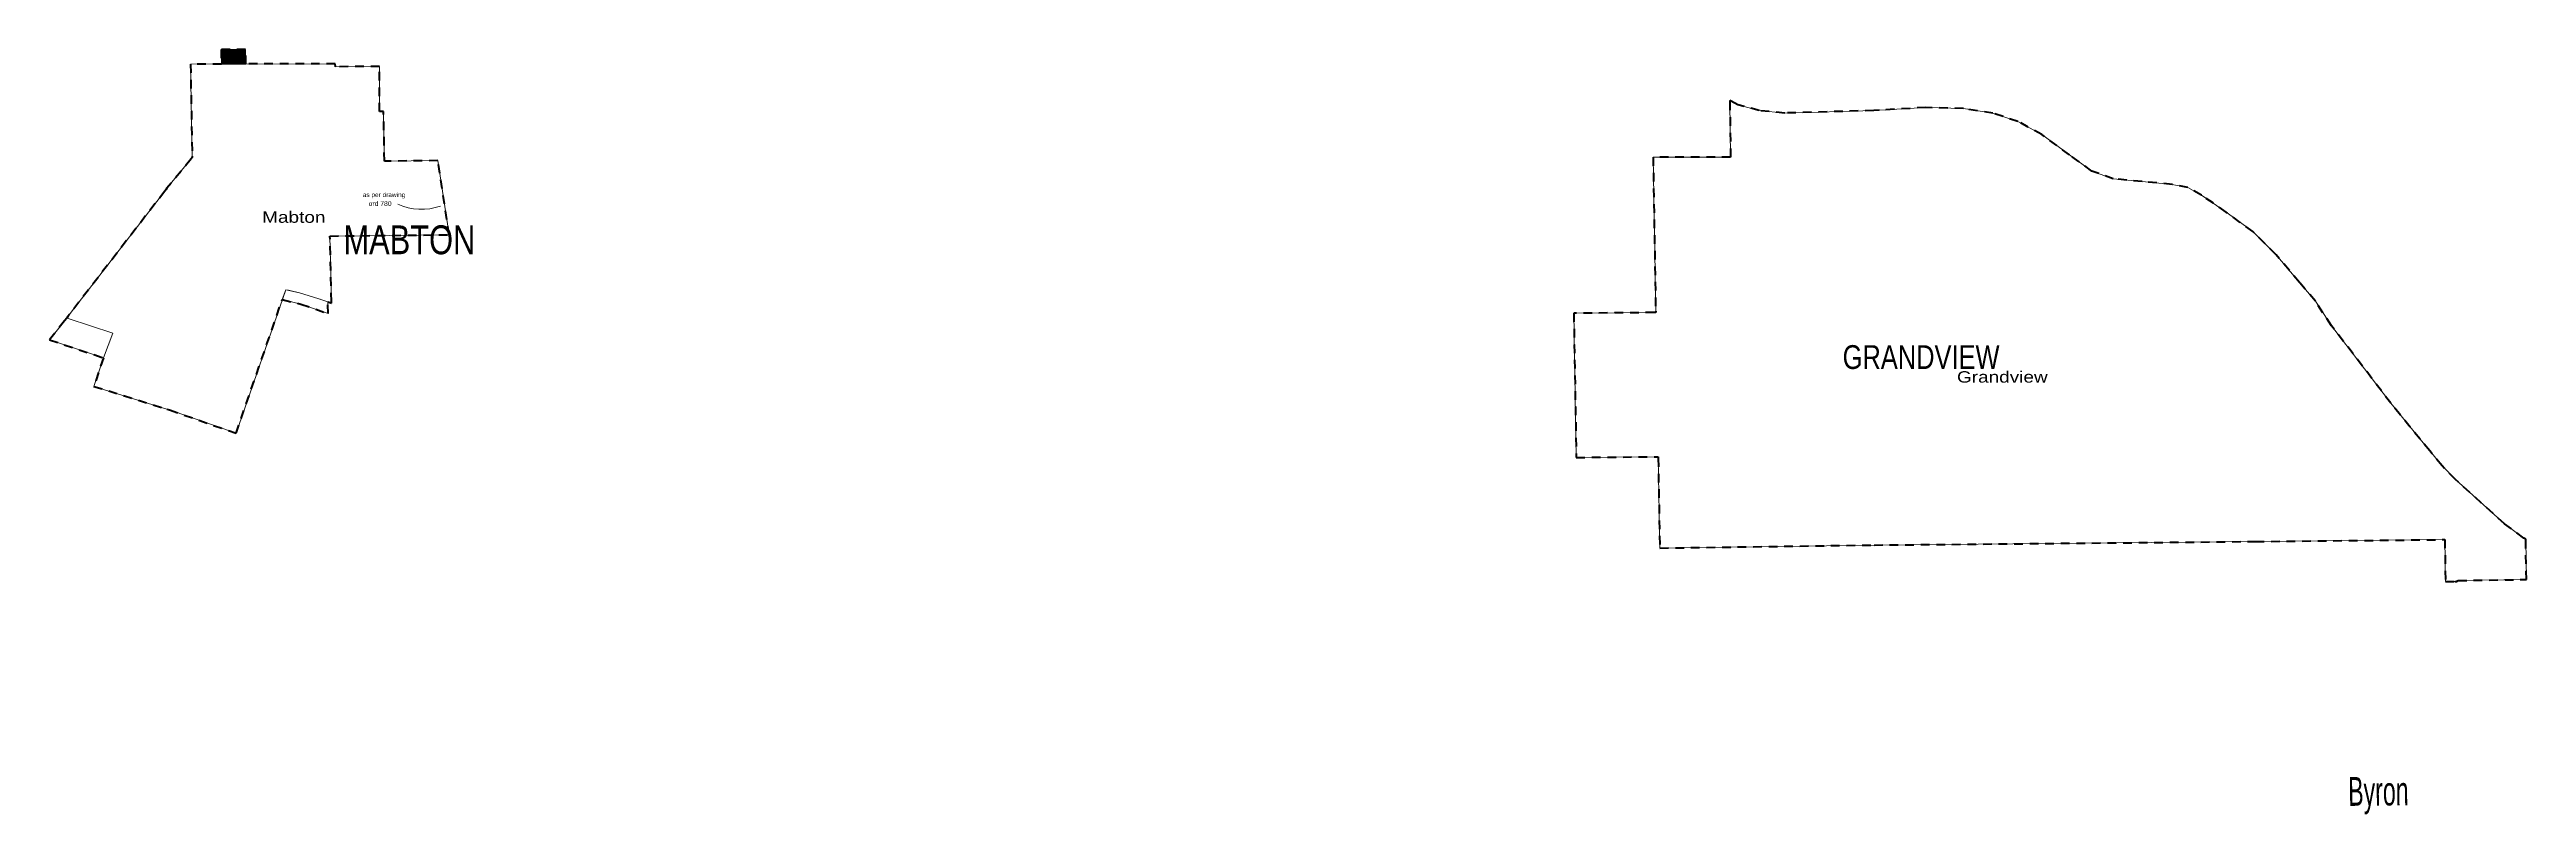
# Model space of a CAD drawing. Header units: feet. Extents: x -903180 to 1023491, y -707744 to 564635.
# Drawn here: x 252196 to 286568, y -478186 to -467581 of the extents above; entities that cross this region are included whole.
import ezdxf

# ---------------------------------------------------------------- set-up
doc = ezdxf.new("R2010")
doc.units = ezdxf.units.FT
doc.header["$LTSCALE"] = 80
doc.linetypes.add('SHORT_DASHED', pattern=[2.7, 1.5, -1.2])
for name, color, linetype, lineweight in [('1', 7, 'Continuous', 13), ('13', 7, 'SHORT_DASHED', 40), ('58', 7, 'Continuous', 13)]:
    doc.layers.add(name, color=color, linetype=linetype, lineweight=lineweight)
for name, color, linetype in [('14', 7, 'Continuous'), ('16', 7, 'Continuous'), ('36', 7, 'Continuous')]:
    doc.layers.add(name, color=color, linetype=linetype)

msp = doc.modelspace()

# ---------------------------------------------------------------- texts
at = {"layer": '1'}
for s, width, p in [('as per drawing', 1.05, (256542.47, -469626.36)), ('ord 780', 1.1, (256623.11, -469748.88))]:
    msp.add_text(s, height=64, dxfattribs=dict(at, width=width)).set_placement(p)
at = {"layer": '14', "width": 0.8}
for s, height, p in [('MABTON', 400, (256273.73, -470418.42)), ('GRANDVIEW', 330, (277078.98, -472009.76))]:
    msp.add_text(s, height=height, dxfattribs=at).set_placement(p)
at = {"layer": '16', "width": 0.6}
msp.add_text('Byron', height=400, rotation=0.63, dxfattribs=at).set_placement((284096.31, -478068.3))
at = {"layer": '36', "width": 1.25}
for s, p in [('Mabton', (255146.2, -469982.86)), ('Grandview', (278665.89, -472198.6))]:
    msp.add_text(s, height=157.5, dxfattribs=at).set_placement(p)

# ---------------------------------------------------------------- hatches: boundary and pattern name
at = {"layer": '58'}
msp.add_hatch(color=256, dxfattribs=at).paths.add_polyline_path([(254580.39, -467782.29), (254576.03, -467582.08), (254916.09, -467581.02), (254920.45, -467781.04)])

# ---------------------------------------------------------------- linework, layer by layer
at = {"layer": '1'}
msp.add_arc((257356.15, -469027.39), 769.53, 244.79106, 290.07846, dxfattribs=at)
at = {"layer": '13'}
for points in [[(253859.32, -472577.67), (253861.4, -472578.4), (254783.33, -472900.81), (255425.42, -471048.32), (255684.92, -471111.48), (256060.43, -471239.36), (256056.83, -471078.28), (256087.21, -471088.44), (256107.23, -471095.13), (256106.77, -471074.02), (256086.93, -470166.72), (257739.44, -470148.7), (257584.51, -469120.32), (256843.54, -469128.4), (256831, -468440.05), (256772.25, -468441.16), (256773.48, -467813.6), (256164, -467819.62), (256160, -467777.05), (254920.45, -467781.04), (254916.09, -467581.02), (254576.03, -467582.08), (254580.39, -467782.29), (254152.01, -467783.41), (254175.15, -469058.06), (254175.51, -469077.8), (254158.87, -469098.06), (253824.64, -469504.97), (253809.24, -469524.97), (253793.77, -469544.97), (252448.46, -471284.09), (252433.28, -471303.71), (252402.98, -471341.03), (252195.54, -471607.02), (252943.11, -471855.14), (252810.17, -472250.7), (253821.4, -472565.86)], [(285599, -474958.05), (285619, -474942.97), (286568.31, -474929.7), (286557.9, -474388.25), (286557.57, -474371.36), (286533.34, -474353.54), (286265.49, -474157.12), (285583.86, -473544.32), (285397, -473354.05), (285227, -473145.05), (285091, -472984.05), (284687, -472485.05), (283863, -471410.05), (283639, -471070.05), (283418, -470809.05), (283093, -470426.05), (282771, -470104.05), (282401, -469836.05), (282059, -469598.05), (281870, -469495.05), (281654, -469451.05), (281236, -469411.05), (280835, -469374.05), (280536, -469265.05), (280227, -469040.05), (279845, -468759.05), (279510, -468577.05), (279164, -468464.05), (278755, -468399.05), (278231, -468384.05), (277511, -468425.05), (276276, -468461.05), (275919, -468426.05), (275625, -468346.05), (275533.71, -468296.57), (275513.75, -468285.74), (275513.98, -468303.05), (275524.25, -469071.27), (274448.34, -469074.99), (274484.98, -471207.97), (274485.32, -471227.69), (274465.32, -471227.85), (273347.5, -471236.42), (273382.89, -473236.2), (274499.63, -473227.64), (274519.66, -473227.48), (274519.97, -473245.91), (274541.39, -474493.04), (277515.32, -474451.38), (282807.83, -474402.32), (285435.01, -474376.05), (285444, -474958.05), (285579, -474958.05)]]:
    msp.add_lwpolyline(points, close=True, dxfattribs=at)
at = {"layer": '58'}
for points in [[(253859.32, -472577.67), (253821.4, -472565.86), (252810.17, -472250.7), (252943.07, -471855), (253073.17, -471511.42), (252454.46, -471310.58), (252433.28, -471303.71), (252448.46, -471284.09), (253793.77, -469544.97), (253809.24, -469524.97), (253824.64, -469504.97), (254158.87, -469098.06), (254175.51, -469077.8), (254175.15, -469058.06), (254152.01, -467783.41), (256160, -467777.05), (256164, -467819.62), (256773.48, -467813.6), (256772.25, -468441.16), (256831, -468440.05), (256841.4, -469010.91), (256843.54, -469128.4), (257584.51, -469120.32), (257739.44, -470148.7), (256086.93, -470166.72), (256106.77, -471074.02), (256107.23, -471095.13), (256087.21, -471088.44), (255974.04, -471050.62), (255950.61, -471042.79), (255934.04, -471037.58), (255663.91, -470952.56), (255510.39, -470917.35), (255473, -470911.05), (254783.33, -472900.81), (253861.4, -472578.4)], [(254580.39, -467782.29), (254576.03, -467582.08), (254916.09, -467581.02), (254920.45, -467781.04)], [(285599, -474958.05), (285619, -474942.97), (286568.31, -474929.7), (286557.9, -474388.25), (286557.57, -474371.36), (286533.34, -474353.54), (286265.49, -474157.12), (285583.86, -473544.32), (285397, -473354.05), (285227, -473145.05), (285091, -472984.05), (284687, -472485.05), (283863, -471410.05), (283639, -471070.05), (283418, -470809.05), (283093, -470426.05), (282771, -470104.05), (282401, -469836.05), (282059, -469598.05), (281870, -469495.05), (281654, -469451.05), (281236, -469411.05), (280835, -469374.05), (280536, -469265.05), (280227, -469040.05), (279845, -468759.05), (279510, -468577.05), (279164, -468464.05), (278755, -468399.05), (278231, -468384.05), (277511, -468425.05), (276276, -468461.05), (275919, -468426.05), (275625, -468346.05), (275533.71, -468296.57), (275513.75, -468285.74), (275513.98, -468303.05), (275524.25, -469071.27), (274448.34, -469074.99), (274484.98, -471207.97), (274485.32, -471227.69), (274465.32, -471227.85), (273347.5, -471236.42), (273382.89, -473236.2), (274499.63, -473227.64), (274519.66, -473227.48), (274519.97, -473245.91), (274541.39, -474493.04), (277515.32, -474451.38), (282807.83, -474402.32), (285435.01, -474376.05), (285444, -474958.05), (285579, -474958.05)], [(256060.43, -471239.36), (255684.92, -471111.48), (255424.93, -471048.2), (255473, -470911.05), (255663.91, -470952.56), (255934.04, -471037.58), (256056.87, -471079.79)], [(253073.17, -471511.42), (252943.11, -471855.14), (252195.54, -471607.02), (252433.28, -471303.71), (252454.46, -471310.58)]]:
    msp.add_lwpolyline(points, close=True, dxfattribs=at)

msp.set_redraw_order([(e.dxf.handle, doc.entitydb.next_handle()) for e in msp.query("TEXT MTEXT ATTDEF DIMENSION ARC_DIMENSION")])  # texts and dimensions are drawn at this point

doc.saveas('drawing.dxf')
